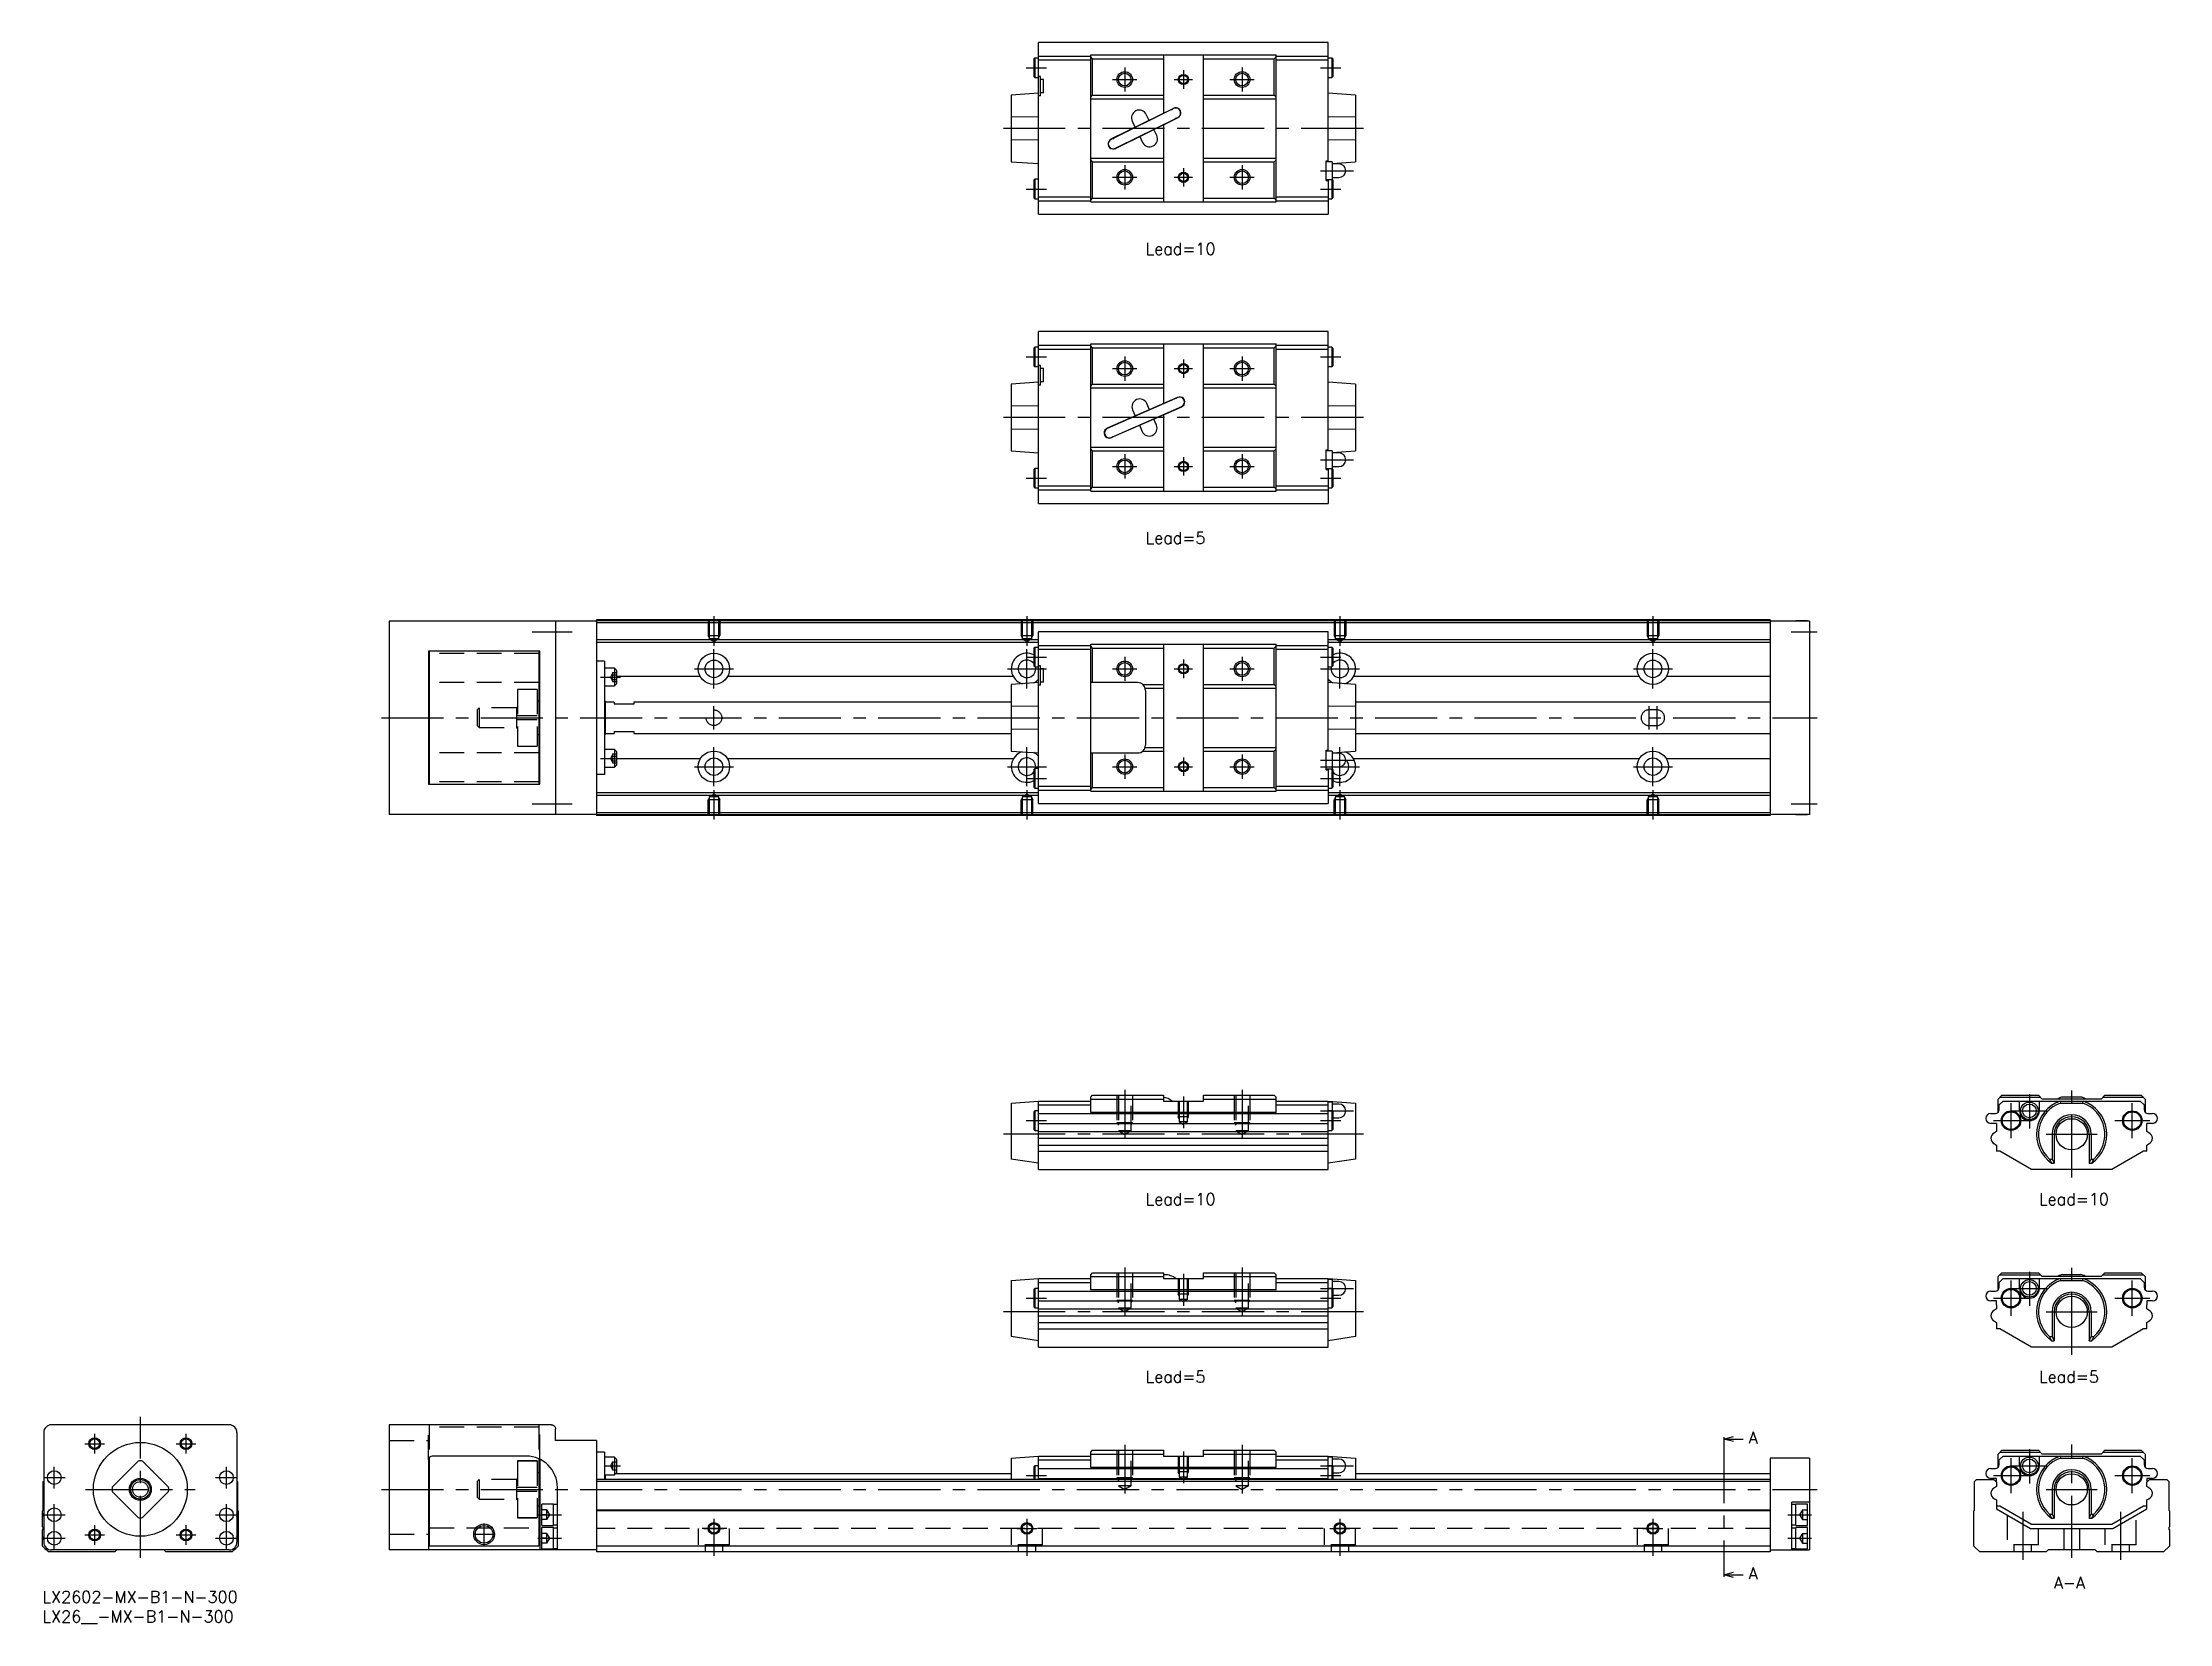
# Model space of a CAD drawing. Extents: x 0 to 544, y -8 to 396.
import ezdxf

# ---------------------------------------------------------------- set-up
doc = ezdxf.new("R2010")
doc.units = 0
doc.header["$LTSCALE"] = 0.5
doc.linetypes.add('CENTER', pattern=[50.8, 31.75, -6.35, 6.35, -6.35])
doc.linetypes.add('DASHED', pattern=[19.05, 12.7, -6.35])
for name, color, linetype in [('MSM_CENTER', 1, 'CENTER'), ('MSM_CONTINUOUS', 7, 'CONTINUOUS'), ('MSM_DASHED', 4, 'DASHED'), ('MSM_NARROW', 5, 'CONTINUOUS'), ('MSM_PART_NUMBER', 7, 'CONTINUOUS')]:
    doc.layers.add(name, color=color, linetype=linetype)
doc.styles.get("Standard").update_dxf_attribs({"font": 'txt.shx', "height": 1, "bigfont": 'bigfont.shx'})

msp = doc.modelspace()

# ---------------------------------------------------------------- texts
at = {"layer": 'MSM_PART_NUMBER'}
for s, p in [('Lead=10', (281.95, 341.6)), ('Lead=5', (281.95, 267.7)), ('Lead=10', (281.95, 98.67)), ('Lead=10', (510.31, 98.67)), ('Lead=5', (281.95, 53.29)), ('Lead=5', (510.31, 53.29)), ('A', (436.11, 37.73)), ('A', (436.11, 3)), ('A-A', (514.09, 0.62))]:
    msp.add_text(s, height=3, dxfattribs=at).set_placement(p)

# ---------------------------------------------------------------- blocks, each defined once
blk = doc.blocks.new('*U2')
at = {"layer": 'MSM_PART_NUMBER'}
blk.add_text('LX2602-MX-B1-N-300', height=3, dxfattribs=at).set_placement((0, -3))
blk = doc.blocks.new('*U3')
at = {"layer": 'MSM_PART_NUMBER'}
blk.add_text('LX26__-MX-B1-N-300', height=3, dxfattribs=at).set_placement((0, -8))

# ---------------------------------------------------------------- linework, layer by layer
at = {"layer": 'MSM_CENTER'}
for p, q in [((251.41, 389.38), (256.61, 389.38)), ((273.51, 386.38), (279.71, 386.38)), ((276.61, 389.48), (276.61, 383.28)), ((289.24, 386.38), (293.97, 386.38)), ((291.61, 388.75), (291.61, 384.02)), ((303.51, 386.38), (309.71, 386.38)), ((306.61, 389.48), (306.61, 383.28)), ((326.61, 389.38), (331.81, 389.38)), ((337.61, 373.88), (245.61, 373.88)), ((276.61, 364.48), (276.61, 358.28)), ((306.61, 364.48), (306.61, 358.28)), ((273.51, 361.38), (279.71, 361.38)), ((289.24, 361.38), (293.97, 361.38)), ((291.61, 363.75), (291.61, 359.02)), ((303.51, 361.38), (309.71, 361.38)), ((326.61, 363.08), (335.11, 363.08)), ((251.41, 358.38), (256.61, 358.38)), ((326.61, 358.38), (331.81, 358.38)), ((251.41, 315.48), (256.61, 315.48)), ((276.61, 315.58), (276.61, 309.38)), ((306.61, 315.58), (306.61, 309.38)), ((326.61, 315.48), (331.81, 315.48)), ((273.51, 312.48), (279.71, 312.48)), ((289.24, 312.48), (293.97, 312.48)), ((291.61, 314.85), (291.61, 310.12)), ((303.51, 312.48), (309.71, 312.48)), ((337.61, 299.98), (245.61, 299.98)), ((276.61, 290.58), (276.61, 284.38)), ((291.61, 289.85), (291.61, 285.12)), ((306.61, 290.58), (306.61, 284.38)), ((326.61, 289.18), (335.11, 289.18)), ((251.41, 284.48), (256.61, 284.48)), ((273.51, 287.48), (279.71, 287.48)), ((289.24, 287.48), (293.97, 287.48)), ((303.51, 287.48), (309.71, 287.48)), ((326.61, 284.48), (331.81, 284.48)), ((125.11, 245.23), (135.41, 245.23)), ((171.61, 249.23), (171.61, 241.6)), ((251.61, 249.23), (251.61, 241.6)), ((331.61, 249.23), (331.61, 241.6)), ((411.61, 249.23), (411.61, 241.6)), ((446.91, 245.23), (453.61, 245.23)), ((171.61, 230.73), (171.61, 240.73)), ((251.61, 230.73), (251.61, 240.73)), ((331.61, 230.73), (331.61, 240.73)), ((411.61, 230.73), (411.61, 240.73)), ((166.61, 235.73), (176.61, 235.73)), ((246.61, 235.73), (256.61, 235.73)), ((251.41, 238.73), (256.61, 238.73)), ((273.51, 235.73), (279.71, 235.73)), ((276.61, 238.83), (276.61, 232.63)), ((289.24, 235.73), (293.97, 235.73)), ((291.61, 238.1), (291.61, 233.37)), ((303.51, 235.73), (309.71, 235.73)), ((306.61, 238.83), (306.61, 232.63)), ((326.61, 238.73), (331.81, 238.73)), ((326.61, 235.73), (336.61, 235.73)), ((406.61, 235.73), (416.61, 235.73)), ((142.61, 233.63), (147.71, 233.63)), ((86.61, 223.23), (453.61, 223.23)), ((171.61, 220.23), (171.61, 226.23)), ((410.61, 226.23), (410.61, 220.23)), ((412.61, 226.23), (412.61, 220.23)), ((142.61, 212.84), (147.71, 212.84)), ((171.61, 205.73), (171.61, 215.73)), ((251.61, 205.73), (251.61, 215.73)), ((276.61, 213.83), (276.61, 207.63)), ((291.61, 213.1), (291.61, 208.37)), ((306.61, 213.83), (306.61, 207.63)), ((326.61, 212.43), (335.11, 212.43)), ((331.61, 205.73), (331.61, 215.73)), ((411.61, 205.73), (411.61, 215.73)), ((166.61, 210.73), (176.61, 210.73)), ((246.61, 210.73), (256.61, 210.73)), ((251.41, 207.73), (256.61, 207.73)), ((273.51, 210.73), (279.71, 210.73)), ((289.24, 210.73), (293.97, 210.73)), ((303.51, 210.73), (309.71, 210.73)), ((326.61, 210.73), (336.61, 210.73)), ((326.61, 207.73), (331.81, 207.73)), ((406.61, 210.73), (416.61, 210.73)), ((125.11, 201.23), (135.41, 201.23)), ((171.61, 204.74), (171.61, 197.23)), ((251.61, 204.74), (251.61, 197.23)), ((331.61, 204.74), (331.61, 197.23)), ((411.61, 204.74), (411.61, 197.23)), ((446.91, 201.23), (453.61, 201.23)), ((276.61, 128.1), (276.61, 115.71)), ((291.61, 126.45), (291.61, 118.29)), ((306.61, 128.1), (306.61, 115.71)), ((507.85, 127), (507.85, 118.25)), ((518.65, 105.75), (518.65, 128.05)), ((251.41, 120.25), (256.61, 120.25)), ((326.61, 122.75), (335.11, 122.75)), ((326.61, 120.25), (331.81, 120.25)), ((498.65, 120.25), (507.65, 120.25)), ((503.15, 115.75), (503.15, 124.75)), ((503.35, 122.75), (512.35, 122.75)), ((529.65, 120.25), (538.65, 120.25)), ((534.15, 115.75), (534.15, 124.75)), ((337.61, 116.75), (245.61, 116.75)), ((512.15, 116.75), (525.15, 116.75)), ((276.61, 82.72), (276.61, 70.34)), ((306.61, 82.72), (306.61, 70.34)), ((507.85, 81.62), (507.85, 72.87)), ((518.65, 60.37), (518.65, 82.67)), ((291.61, 81.07), (291.61, 72.91)), ((326.61, 77.37), (335.11, 77.37)), ((503.15, 70.37), (503.15, 79.37)), ((503.35, 77.37), (512.35, 77.37)), ((534.15, 70.37), (534.15, 79.37)), ((337.61, 71.37), (245.61, 71.37)), ((251.41, 74.87), (256.61, 74.87)), ((326.61, 74.87), (331.81, 74.87)), ((498.65, 74.87), (507.65, 74.87)), ((512.15, 71.37), (525.15, 71.37)), ((529.65, 74.87), (538.65, 74.87)), ((25, 8.5), (25, 44.5)), ((13.33, 35.17), (13.33, 40.17)), ((36.67, 35.17), (36.67, 40.17)), ((429.7, 38.36), (429.7, 4.63)), ((10.83, 37.67), (15.83, 37.67)), ((34.17, 37.67), (39.17, 37.67)), ((276.61, 37.35), (276.61, 24.96)), ((291.61, 35.7), (291.61, 27.54)), ((306.61, 37.35), (306.61, 24.96)), ((503.15, 25), (503.15, 34)), ((507.85, 36.25), (507.85, 27.5)), ((518.65, 8.5), (518.65, 37.5)), ((534.15, 25), (534.15, 34)), ((0.25, 29), (5.75, 29)), ((3, 26.25), (3, 31.75)), ((44.25, 29), (49.75, 29)), ((47, 26.25), (47, 31.75)), ((143.61, 32), (147.71, 32)), ((251.41, 29.5), (256.61, 29.5)), ((326.61, 32), (335.11, 32)), ((326.61, 29.5), (331.81, 29.5)), ((498.65, 29.5), (507.65, 29.5)), ((503.35, 32), (512.35, 32)), ((529.65, 29.5), (538.65, 29.5)), ((3, 10.75), (3, 22.25)), ((11, 26), (39, 26)), ((47, 10.75), (47, 22.25)), ((86.61, 26), (453.61, 26)), ((512.15, 26), (525.15, 26)), ((0.25, 19.5), (5.75, 19.5)), ((13.33, 11.83), (13.33, 16.83)), ((36.67, 11.83), (36.67, 16.83)), ((44.25, 19.5), (49.75, 19.5)), ((112.86, 11.72), (112.86, 17.28)), ((126.61, 19.5), (132.61, 19.5)), ((171.61, 18.5), (171.61, 9)), ((251.61, 18.5), (251.61, 9)), ((331.61, 18.5), (331.61, 9)), ((411.61, 18.5), (411.61, 9)), ((446.11, 19.5), (452.11, 19.5)), ((506.15, 20.29), (506.15, 8)), ((531.15, 20.29), (531.15, 8)), ((0.25, 13.5), (5.75, 13.5)), ((10.83, 14.33), (15.83, 14.33)), ((34.17, 14.33), (39.17, 14.33)), ((44.25, 13.5), (49.75, 13.5)), ((110.07, 14.5), (115.64, 14.5)), ((126.61, 13.5), (132.61, 13.5)), ((169.07, 16), (174.14, 16)), ((249.07, 16), (254.14, 16)), ((329.07, 16), (334.14, 16)), ((409.03, 16), (414.18, 16)), ((446.11, 13.5), (452.11, 13.5))]:
    msp.add_line(p, q, dxfattribs=at)
at = {"layer": 'MSM_CONTINUOUS'}
for p, q in [((253.66, 391.88), (253.41, 391.63)), ((253.41, 391.63), (253.41, 387.13)), ((254.61, 391.88), (253.66, 391.88)), ((253.66, 391.88), (253.66, 386.88)), ((328.61, 395.83), (254.61, 395.83)), ((254.61, 351.93), (254.61, 395.83)), ((254.61, 392.38), (267.91, 392.38)), ((267.91, 355.08), (267.91, 392.68)), ((267.91, 392.68), (315.31, 392.68)), ((268.41, 391.68), (267.91, 392.18)), ((268.41, 382.38), (268.41, 391.68)), ((268.41, 391.68), (286.51, 391.68)), ((286.51, 392.68), (286.51, 377.73)), ((296.71, 355.08), (296.71, 392.68)), ((296.71, 391.68), (314.81, 391.68)), ((315.31, 392.18), (314.81, 391.68)), ((314.81, 382.38), (314.81, 391.68)), ((315.31, 355.08), (315.31, 392.68)), ((315.31, 392.38), (328.61, 392.38)), ((328.61, 365.33), (328.61, 395.83)), ((329.56, 391.88), (328.61, 391.88)), ((329.56, 391.88), (329.56, 386.88)), ((329.81, 391.63), (329.56, 391.88)), ((329.81, 391.63), (329.81, 387.13)), ((253.41, 387.13), (253.66, 386.88)), ((253.66, 386.88), (254.61, 386.88)), ((254.61, 391.38), (267.91, 391.38)), ((255.11, 387.18), (254.61, 387.18)), ((255.11, 382.18), (255.11, 387.18)), ((255.81, 386.38), (255.11, 386.38)), ((255.81, 382.98), (255.81, 386.38)), ((315.31, 391.38), (328.61, 391.38)), ((328.61, 386.88), (329.56, 386.88)), ((329.56, 386.88), (329.81, 387.13)), ((254.61, 382.88), (247.61, 382.38)), ((247.61, 382.38), (247.61, 365.38)), ((255.11, 382.18), (254.61, 382.18)), ((255.81, 382.98), (255.11, 382.98)), ((267.91, 381.88), (268.41, 382.38)), ((267.91, 381.48), (286.51, 381.48)), ((268.41, 382.38), (286.51, 382.38)), ((296.71, 382.38), (314.81, 382.38)), ((296.71, 381.48), (315.31, 381.48)), ((314.81, 382.38), (315.31, 381.88)), ((335.61, 382.38), (328.61, 382.88)), ((335.61, 382.38), (335.61, 365.38)), ((254.61, 376.84), (247.61, 376.76)), ((289.08, 379), (273.08, 371.1)), ((288.37, 378.59), (273.84, 371.42)), ((274.23, 368.77), (290.23, 376.67)), ((274.94, 369.18), (289.48, 376.35)), ((278.53, 375.69), (279.29, 374.16)), ((282.87, 375.93), (282.12, 377.46)), ((288.37, 378.59), (288.7, 378.72)), ((289.1, 378.95), (288.79, 378.8)), ((289.78, 376.54), (289.48, 376.35)), ((289.89, 376.55), (290.21, 376.71)), ((335.61, 376.76), (328.61, 376.84)), ((247.61, 371.01), (254.61, 370.93)), ((273.42, 371.21), (273.1, 371.05)), ((273.53, 371.23), (273.84, 371.42)), ((280.44, 371.83), (281.19, 370.31)), ((284.78, 372.08), (284.02, 373.6)), ((286.51, 374.83), (286.51, 355.08)), ((328.61, 370.93), (335.61, 371.01)), ((247.61, 365.38), (254.61, 364.88)), ((267.91, 366.28), (286.51, 366.28)), ((268.41, 365.38), (267.91, 365.88)), ((268.41, 365.38), (286.51, 365.38)), ((268.41, 356.08), (268.41, 365.38)), ((274.21, 368.81), (274.52, 368.97)), ((274.61, 369.05), (274.94, 369.18)), ((296.71, 366.28), (315.31, 366.28)), ((296.71, 365.38), (314.81, 365.38)), ((315.31, 365.88), (314.81, 365.38)), ((314.81, 356.08), (314.81, 365.38)), ((328.11, 365.58), (328.61, 365.58)), ((328.11, 360.58), (328.11, 365.58)), ((329.61, 365.33), (328.11, 365.33)), ((329.61, 364.95), (335.61, 365.38)), ((329.61, 365.33), (329.61, 360.83)), ((331.36, 364.83), (329.61, 364.83)), ((253.66, 360.88), (253.41, 360.63)), ((253.41, 360.63), (253.41, 356.13)), ((253.66, 360.88), (253.66, 355.88)), ((254.61, 360.88), (253.66, 360.88)), ((328.11, 360.83), (329.61, 360.83)), ((328.11, 360.58), (328.61, 360.58)), ((328.61, 360.83), (328.61, 351.93)), ((329.56, 360.83), (329.56, 355.88)), ((329.61, 361.33), (331.36, 361.33)), ((329.81, 360.63), (329.61, 360.83)), ((329.81, 360.63), (329.81, 356.13)), ((253.41, 356.13), (253.66, 355.88)), ((253.66, 355.88), (254.61, 355.88)), ((254.61, 356.38), (267.91, 356.38)), ((254.61, 355.38), (267.91, 355.38)), ((267.91, 355.58), (268.41, 356.08)), ((267.91, 355.08), (315.31, 355.08)), ((268.41, 356.08), (286.51, 356.08)), ((296.71, 356.08), (314.81, 356.08)), ((314.81, 356.08), (315.31, 355.58)), ((315.31, 356.38), (328.61, 356.38)), ((315.31, 355.38), (328.61, 355.38)), ((328.61, 355.88), (329.56, 355.88)), ((329.56, 355.88), (329.81, 356.13)), ((254.61, 351.93), (328.61, 351.93)), ((328.61, 321.93), (254.61, 321.93)), ((254.61, 278.03), (254.61, 321.93)), ((328.61, 291.43), (328.61, 321.93)), ((253.66, 317.98), (253.41, 317.73)), ((253.41, 317.73), (253.41, 313.23)), ((254.61, 317.98), (253.66, 317.98)), ((253.66, 317.98), (253.66, 312.98)), ((254.61, 318.48), (267.91, 318.48)), ((254.61, 317.48), (267.91, 317.48)), ((267.91, 281.18), (267.91, 318.78)), ((267.91, 318.78), (315.31, 318.78)), ((268.41, 317.78), (267.91, 318.28)), ((268.41, 308.48), (268.41, 317.78)), ((268.41, 317.78), (286.51, 317.78)), ((286.51, 318.78), (286.51, 303.53)), ((296.71, 281.18), (296.71, 318.78)), ((296.71, 317.78), (314.81, 317.78)), ((315.31, 318.28), (314.81, 317.78)), ((314.81, 308.48), (314.81, 317.78)), ((315.31, 281.18), (315.31, 318.78)), ((315.31, 318.48), (328.61, 318.48)), ((315.31, 317.48), (328.61, 317.48)), ((329.56, 317.98), (328.61, 317.98)), ((329.56, 317.98), (329.56, 312.98)), ((329.81, 317.73), (329.56, 317.98)), ((329.81, 317.73), (329.81, 313.23)), ((253.41, 313.23), (253.66, 312.98)), ((253.66, 312.98), (254.61, 312.98)), ((255.11, 313.28), (254.61, 313.28)), ((255.11, 308.28), (255.11, 313.28)), ((255.81, 312.48), (255.11, 312.48)), ((255.81, 309.08), (255.81, 312.48)), ((328.61, 312.98), (329.56, 312.98)), ((329.56, 312.98), (329.81, 313.23)), ((254.61, 308.98), (247.61, 308.48)), ((247.61, 308.48), (247.61, 291.48)), ((255.11, 308.28), (254.61, 308.28)), ((255.81, 309.08), (255.11, 309.08)), ((267.91, 307.98), (268.41, 308.48)), ((267.91, 307.58), (286.51, 307.58)), ((268.41, 308.48), (286.51, 308.48)), ((290.13, 305.12), (272.13, 297.22)), ((289.4, 304.75), (272.9, 297.51)), ((290.15, 305.08), (289.83, 304.93)), ((296.71, 308.48), (314.81, 308.48)), ((296.71, 307.58), (315.31, 307.58)), ((314.81, 308.48), (315.31, 307.98)), ((335.61, 308.48), (328.61, 308.98)), ((335.61, 308.48), (335.61, 291.48)), ((254.61, 302.94), (247.61, 302.86)), ((273.18, 294.84), (291.18, 302.74)), ((273.91, 295.22), (290.41, 302.46)), ((278.62, 301.93), (279.3, 300.37)), ((282.96, 301.98), (282.28, 303.53)), ((284.69, 298.04), (284.01, 299.6)), ((286.51, 300.69), (286.51, 281.18)), ((290.83, 302.64), (291.16, 302.79)), ((335.61, 302.86), (328.61, 302.94)), ((247.61, 297.11), (254.61, 297.03)), ((272.48, 297.32), (272.15, 297.18)), ((273.16, 294.89), (273.48, 295.03)), ((280.35, 297.99), (281.03, 296.43)), ((328.61, 297.03), (335.61, 297.11)), ((247.61, 291.48), (254.61, 290.98)), ((267.91, 292.38), (286.51, 292.38)), ((268.41, 291.48), (267.91, 291.98)), ((268.41, 291.48), (286.51, 291.48)), ((268.41, 282.18), (268.41, 291.48)), ((296.71, 292.38), (315.31, 292.38)), ((296.71, 291.48), (314.81, 291.48)), ((315.31, 291.98), (314.81, 291.48)), ((314.81, 282.18), (314.81, 291.48)), ((328.11, 291.68), (328.61, 291.68)), ((328.11, 286.68), (328.11, 291.68)), ((329.61, 291.43), (328.11, 291.43)), ((329.61, 291.05), (335.61, 291.48)), ((329.61, 291.43), (329.61, 286.93)), ((331.36, 290.93), (329.61, 290.93)), ((253.66, 286.98), (253.41, 286.73)), ((253.41, 286.73), (253.41, 282.23)), ((253.66, 286.98), (253.66, 281.98)), ((254.61, 286.98), (253.66, 286.98)), ((328.11, 286.93), (329.61, 286.93)), ((328.11, 286.68), (328.61, 286.68)), ((328.61, 286.93), (328.61, 278.03)), ((329.56, 286.93), (329.56, 281.98)), ((329.61, 287.43), (331.36, 287.43)), ((329.81, 286.73), (329.61, 286.93)), ((329.81, 286.73), (329.81, 282.23)), ((253.41, 282.23), (253.66, 281.98)), ((253.66, 281.98), (254.61, 281.98)), ((254.61, 282.48), (267.91, 282.48)), ((254.61, 281.48), (267.91, 281.48)), ((254.61, 278.03), (328.61, 278.03)), ((267.91, 281.68), (268.41, 282.18)), ((267.91, 281.18), (315.31, 281.18)), ((268.41, 282.18), (286.51, 282.18)), ((296.71, 282.18), (314.81, 282.18)), ((314.81, 282.18), (315.31, 281.68)), ((315.31, 282.48), (328.61, 282.48)), ((315.31, 281.48), (328.61, 281.48)), ((328.61, 281.98), (329.56, 281.98)), ((329.56, 281.98), (329.81, 282.23)), ((88.61, 247.93), (88.61, 198.53)), ((141.61, 247.93), (88.61, 247.93)), ((131.11, 247.93), (131.11, 198.53)), ((441.61, 248.23), (141.61, 248.23)), ((141.61, 248.23), (141.61, 198.23)), ((441.61, 248.03), (141.61, 248.03)), ((441.61, 247.53), (141.61, 247.53)), ((328.61, 245.18), (254.61, 245.18)), ((254.61, 201.28), (254.61, 245.18)), ((328.61, 214.68), (328.61, 245.18)), ((441.61, 248.23), (441.61, 198.23)), ((451.61, 247.93), (441.61, 247.93)), ((448.11, 247.93), (448.11, 247.98)), ((451.11, 247.98), (448.11, 247.98)), ((451.11, 247.93), (451.11, 247.98)), ((451.61, 247.93), (451.61, 198.53)), ((98.61, 240.23), (98.61, 206.23)), ((127.11, 240.23), (98.61, 240.23)), ((98.61, 239.63), (98.86, 239.63)), ((98.86, 240.23), (98.86, 206.23)), ((126.86, 240.23), (126.86, 206.23)), ((126.86, 239.63), (127.11, 239.63)), ((127.11, 206.23), (127.11, 240.23)), ((254.61, 243.13), (141.61, 243.13)), ((254.61, 242.43), (141.61, 242.43)), ((253.66, 241.23), (253.41, 240.98)), ((253.41, 240.98), (253.41, 236.48)), ((254.61, 241.23), (253.66, 241.23)), ((253.66, 241.23), (253.66, 236.23)), ((254.61, 241.73), (267.91, 241.73)), ((254.61, 240.73), (267.91, 240.73)), ((267.91, 242.03), (315.31, 242.03)), ((267.91, 204.43), (267.91, 242.03)), ((268.41, 241.03), (267.91, 241.53)), ((268.41, 241.03), (286.51, 241.03)), ((268.41, 232.23), (268.41, 241.03)), ((286.51, 242.03), (286.51, 204.43)), ((296.71, 204.43), (296.71, 242.03)), ((296.71, 241.03), (314.81, 241.03)), ((315.31, 241.53), (314.81, 241.03)), ((314.81, 231.73), (314.81, 241.03)), ((315.31, 204.43), (315.31, 242.03)), ((315.31, 241.73), (328.61, 241.73)), ((315.31, 240.73), (328.61, 240.73)), ((441.61, 243.13), (328.61, 243.13)), ((441.61, 242.43), (328.61, 242.43)), ((329.56, 241.23), (328.61, 241.23)), ((329.56, 241.23), (329.56, 236.23)), ((329.81, 240.98), (329.56, 241.23)), ((329.81, 240.98), (329.81, 236.48)), ((143.61, 237.73), (141.61, 237.73)), ((143.61, 237.73), (143.61, 208.73)), ((146.21, 235.88), (143.61, 235.88)), ((146.21, 235.88), (146.21, 231.38)), ((146.71, 235.38), (146.21, 235.88)), ((146.71, 235.38), (146.71, 231.88)), ((168.12, 233.77), (146.71, 233.77)), ((248.12, 233.77), (175.09, 233.77)), ((253.41, 236.48), (253.66, 236.23)), ((253.66, 236.23), (254.61, 236.23)), ((255.11, 236.53), (254.61, 236.53)), ((255.11, 231.53), (255.11, 236.53)), ((255.81, 235.73), (255.11, 235.73)), ((255.81, 232.33), (255.81, 235.73)), ((328.61, 236.23), (329.56, 236.23)), ((329.56, 236.23), (329.81, 236.48)), ((408.12, 233.77), (335.09, 233.77)), ((441.61, 233.77), (415.09, 233.77)), ((98.86, 232.23), (98.61, 232.23)), ((127.11, 232.23), (126.86, 232.23)), ((143.61, 231.38), (146.21, 231.38)), ((146.21, 231.38), (146.71, 231.88)), ((254.61, 232.23), (247.61, 231.73)), ((247.61, 231.73), (247.61, 214.73)), ((255.11, 231.53), (254.61, 231.53)), ((255.81, 232.33), (255.11, 232.33)), ((279.91, 232.23), (267.91, 232.23)), ((281.23, 231.73), (286.51, 231.73)), ((281.81, 230.83), (286.51, 230.83)), ((281.91, 230.23), (281.91, 216.23)), ((296.71, 231.73), (314.81, 231.73)), ((296.71, 230.83), (315.31, 230.83)), ((314.81, 231.73), (315.31, 231.23)), ((335.61, 231.73), (328.61, 232.23)), ((335.61, 231.73), (335.61, 214.73)), ((127.11, 227.48), (126.86, 227.48)), ((143.81, 227.48), (143.61, 227.48)), ((143.81, 227.48), (143.81, 218.98)), ((146.11, 227.23), (143.81, 227.23)), ((146.11, 227.23), (146.11, 226.73)), ((151.11, 226.73), (146.11, 226.73)), ((151.11, 227.23), (151.11, 226.73)), ((247.61, 227.23), (151.11, 227.23)), ((254.61, 226.19), (247.61, 226.11)), ((335.61, 226.11), (328.61, 226.19)), ((441.61, 227.23), (335.61, 227.23)), ((126.86, 218.98), (127.11, 218.98)), ((143.61, 218.98), (143.81, 218.98)), ((143.81, 219.23), (146.11, 219.23)), ((146.11, 219.73), (151.11, 219.73)), ((146.11, 219.73), (146.11, 219.23)), ((151.11, 219.73), (151.11, 219.23)), ((151.11, 219.23), (247.61, 219.23)), ((247.61, 220.36), (254.61, 220.28)), ((328.61, 220.28), (335.61, 220.36)), ((335.61, 219.23), (441.61, 219.23)), ((98.86, 214.23), (98.61, 214.23)), ((127.11, 214.23), (126.86, 214.23)), ((146.21, 215.09), (143.61, 215.09)), ((146.21, 215.09), (146.21, 210.59)), ((146.71, 214.59), (146.21, 215.09)), ((146.71, 214.59), (146.71, 211.09)), ((168.12, 212.69), (146.71, 212.69)), ((248.12, 212.69), (175.09, 212.69)), ((247.61, 214.73), (254.61, 214.23)), ((267.91, 214.23), (279.91, 214.23)), ((268.41, 205.43), (268.41, 214.23)), ((281.23, 214.73), (286.51, 214.73)), ((281.81, 215.63), (286.51, 215.63)), ((296.71, 215.63), (315.31, 215.63)), ((296.71, 214.73), (314.81, 214.73)), ((315.31, 215.23), (314.81, 214.73)), ((314.81, 205.43), (314.81, 214.73)), ((328.11, 214.93), (328.61, 214.93)), ((328.11, 209.93), (328.11, 214.93)), ((329.61, 214.68), (328.11, 214.68)), ((329.61, 214.3), (335.61, 214.73)), ((329.61, 214.68), (329.61, 210.18)), ((331.36, 214.18), (329.61, 214.18)), ((408.12, 212.69), (335.09, 212.69)), ((441.61, 212.69), (415.09, 212.69)), ((98.61, 206.83), (98.86, 206.83)), ((126.86, 206.83), (127.11, 206.83)), ((143.61, 208.73), (141.61, 208.73)), ((143.61, 210.59), (146.21, 210.59)), ((146.21, 210.59), (146.71, 211.09)), ((253.66, 210.23), (253.41, 209.98)), ((253.41, 209.98), (253.41, 205.48)), ((253.66, 210.23), (253.66, 205.23)), ((254.61, 210.23), (253.66, 210.23)), ((328.11, 210.18), (329.61, 210.18)), ((328.11, 209.93), (328.61, 209.93)), ((328.61, 210.18), (328.61, 201.28)), ((329.56, 210.18), (329.56, 205.23)), ((329.61, 210.68), (331.36, 210.68)), ((329.81, 209.98), (329.61, 210.18)), ((329.81, 209.98), (329.81, 205.48)), ((98.61, 206.23), (127.11, 206.23)), ((254.61, 204.03), (141.61, 204.03)), ((254.61, 203.33), (141.61, 203.33)), ((253.41, 205.48), (253.66, 205.23)), ((253.66, 205.23), (254.61, 205.23)), ((254.61, 205.73), (267.91, 205.73)), ((254.61, 204.73), (267.91, 204.73)), ((254.61, 201.28), (328.61, 201.28)), ((267.91, 204.93), (268.41, 205.43)), ((267.91, 204.43), (315.31, 204.43)), ((268.41, 205.43), (286.51, 205.43)), ((296.71, 205.43), (314.81, 205.43)), ((314.81, 205.43), (315.31, 204.93)), ((315.31, 205.73), (328.61, 205.73)), ((315.31, 204.73), (328.61, 204.73)), ((328.61, 205.23), (329.56, 205.23)), ((441.61, 204.03), (328.61, 204.03)), ((441.61, 203.33), (328.61, 203.33)), ((329.56, 205.23), (329.81, 205.48)), ((141.61, 198.53), (88.61, 198.53)), ((441.61, 198.93), (141.61, 198.93)), ((441.61, 198.43), (141.61, 198.43)), ((441.61, 198.23), (141.61, 198.23)), ((451.61, 198.53), (441.61, 198.53)), ((448.11, 198.48), (451.11, 198.48)), ((451.11, 198.48), (451.11, 198.53)), ((247.61, 124.75), (254.61, 125.25)), ((254.61, 125.25), (267.91, 125.25)), ((254.61, 107.75), (254.61, 125.25)), ((267.91, 126.25), (268.41, 126.75)), ((267.91, 122.33), (267.91, 126.25)), ((267.91, 125.75), (286.51, 125.75)), ((268.41, 126.75), (286.51, 126.75)), ((286.51, 126.75), (286.51, 125.25)), ((286.51, 125.25), (296.71, 125.25)), ((296.71, 125.25), (296.71, 126.75)), ((296.71, 126.75), (314.81, 126.75)), ((296.71, 125.75), (315.31, 125.75)), ((314.81, 126.75), (315.31, 126.25)), ((315.31, 122.33), (315.31, 126.25)), ((315.31, 125.25), (328.61, 125.25)), ((328.61, 125.25), (335.61, 124.75)), ((328.61, 107.75), (328.61, 125.25)), ((500.84, 126.75), (499.84, 125.75)), ((499.84, 122.33), (499.84, 125.75)), ((500.15, 124.25), (501.15, 125.25)), ((500.34, 126.25), (510.65, 126.25)), ((500.84, 126.75), (510.15, 126.75)), ((501.15, 125.25), (536.15, 125.25)), ((505.35, 122.75), (505.35, 125.25)), ((511.05, 125.85), (510.15, 126.75)), ((510.35, 125.25), (510.35, 122.75)), ((511.05, 125.85), (526.25, 125.85)), ((515.69, 125.25), (515.77, 124.75)), ((516.4, 126.25), (516.33, 126.24)), ((520.89, 126.25), (516.4, 126.25)), ((521.52, 124.75), (521.6, 125.25)), ((527.15, 126.75), (526.25, 125.85)), ((526.65, 126.25), (536.94, 126.25)), ((527.15, 126.75), (536.44, 126.75)), ((536.15, 125.25), (537.15, 124.25)), ((537.44, 125.75), (536.44, 126.75)), ((537.44, 125.75), (537.44, 122.33)), ((247.61, 124.75), (247.61, 110.43)), ((253.66, 122.75), (253.41, 122.5)), ((253.41, 122.5), (253.41, 118)), ((254.61, 122.75), (253.66, 122.75)), ((253.66, 122.75), (253.66, 117.75)), ((254.61, 124.25), (267.91, 124.25)), ((254.61, 122.05), (328.61, 122.05)), ((315.31, 122.33), (267.91, 122.33)), ((315.31, 124.25), (328.61, 124.25)), ((329.61, 125), (328.61, 125)), ((329.56, 122.75), (328.61, 122.75)), ((329.81, 122.5), (329.56, 122.75)), ((329.56, 122.75), (329.56, 117.75)), ((329.61, 125), (329.61, 122.7)), ((331.36, 124.5), (329.61, 124.5)), ((329.81, 122.5), (329.81, 118)), ((329.81, 121), (331.36, 121)), ((335.61, 124.75), (335.61, 110.43)), ((497.95, 122.05), (499.15, 122.05)), ((500.15, 123.05), (500.15, 124.25)), ((515.77, 124.75), (521.52, 124.75)), ((537.15, 124.25), (537.15, 123.05)), ((538.15, 122.05), (539.35, 122.05)), ((253.41, 118), (253.66, 117.75)), ((253.66, 117.75), (254.61, 117.75)), ((254.61, 119.55), (328.61, 119.55)), ((254.61, 117.47), (328.61, 117.47)), ((254.61, 115.75), (328.61, 115.75)), ((328.61, 117.75), (329.56, 117.75)), ((329.56, 117.75), (329.81, 118)), ((499.45, 119.55), (497.95, 119.55)), ((499.45, 117.47), (498.89, 117.15)), ((498.89, 114.35), (499.45, 114.02)), ((499.45, 119.55), (499.45, 117.47)), ((513.65, 116.75), (513.65, 110.43)), ((514.15, 116.75), (514.15, 109.37)), ((523.15, 116.75), (523.15, 109.37)), ((523.65, 116.75), (523.65, 110.43)), ((539.35, 119.55), (537.85, 119.55)), ((537.85, 117.47), (537.85, 119.55)), ((538.41, 117.15), (537.85, 117.47)), ((537.85, 114.02), (538.41, 114.35)), ((254.61, 109.37), (247.61, 110.43)), ((254.61, 114.02), (328.61, 114.02)), ((254.61, 112.41), (328.61, 112.41)), ((335.61, 110.43), (328.61, 109.37)), ((499.45, 114.02), (499.45, 112.41)), ((500.3, 112.41), (499.45, 112.41)), ((508.37, 107.75), (500.3, 112.41)), ((512.96, 110.43), (513.65, 110.43)), ((513.49, 109.37), (514.15, 109.37)), ((513.65, 110.43), (514.15, 109.37)), ((523.15, 109.37), (523.65, 110.43)), ((523.15, 109.37), (523.8, 109.37)), ((523.65, 110.43), (524.33, 110.43)), ((537, 112.41), (528.92, 107.75)), ((537.85, 112.41), (537, 112.41)), ((537.85, 112.41), (537.85, 114.02)), ((254.61, 107.75), (328.61, 107.75)), ((528.92, 107.75), (508.37, 107.75)), ((247.61, 79.37), (254.61, 79.87)), ((247.61, 79.37), (247.61, 65.05)), ((253.66, 77.37), (253.41, 77.12)), ((253.41, 77.12), (253.41, 72.62)), ((254.61, 77.37), (253.66, 77.37)), ((253.66, 77.37), (253.66, 72.37)), ((254.61, 79.87), (267.91, 79.87)), ((254.61, 62.37), (254.61, 79.87)), ((254.61, 78.87), (267.91, 78.87)), ((254.61, 76.67), (328.61, 76.67)), ((267.91, 80.87), (268.41, 81.37)), ((267.91, 76.96), (267.91, 80.87)), ((267.91, 80.37), (286.51, 80.37)), ((315.31, 76.96), (267.91, 76.96)), ((268.41, 81.37), (286.51, 81.37)), ((286.51, 81.37), (286.51, 79.87)), ((286.76, 80.87), (286.51, 80.87)), ((286.51, 79.87), (296.71, 79.87)), ((296.71, 79.87), (296.71, 81.37)), ((296.71, 81.37), (314.81, 81.37)), ((296.71, 80.37), (315.31, 80.37)), ((314.81, 81.37), (315.31, 80.87)), ((315.31, 76.96), (315.31, 80.87)), ((315.31, 79.87), (328.61, 79.87)), ((315.31, 78.87), (328.61, 78.87)), ((328.61, 79.87), (335.61, 79.37)), ((328.61, 62.37), (328.61, 79.87)), ((329.61, 79.62), (328.61, 79.62)), ((329.56, 77.37), (328.61, 77.37)), ((329.81, 77.12), (329.56, 77.37)), ((329.56, 77.37), (329.56, 72.37)), ((329.61, 79.62), (329.61, 77.32)), ((331.36, 79.12), (329.61, 79.12)), ((329.81, 77.12), (329.81, 72.62)), ((335.61, 79.37), (335.61, 65.05)), ((497.95, 76.67), (499.15, 76.67)), ((500.84, 81.37), (499.84, 80.37)), ((499.84, 76.96), (499.84, 80.37)), ((500.15, 78.87), (501.15, 79.87)), ((500.15, 77.67), (500.15, 78.87)), ((500.34, 80.87), (510.65, 80.87)), ((500.84, 81.37), (510.15, 81.37)), ((501.15, 79.87), (536.15, 79.87)), ((505.35, 77.37), (505.35, 79.87)), ((511.05, 80.47), (510.15, 81.37)), ((510.35, 79.87), (510.35, 77.37)), ((511.05, 80.47), (526.25, 80.47)), ((515.69, 79.87), (515.77, 79.37)), ((515.77, 79.37), (521.52, 79.37)), ((516.4, 80.87), (516.33, 80.87)), ((520.89, 80.87), (516.4, 80.87)), ((521.52, 79.37), (521.6, 79.87)), ((527.15, 81.37), (526.25, 80.47)), ((526.65, 80.87), (536.94, 80.87)), ((527.15, 81.37), (536.44, 81.37)), ((536.15, 79.87), (537.15, 78.87)), ((537.44, 80.37), (536.44, 81.37)), ((537.15, 78.87), (537.15, 77.67)), ((537.44, 80.37), (537.44, 76.96)), ((538.15, 76.67), (539.35, 76.67)), ((253.41, 72.62), (253.66, 72.37)), ((253.66, 72.37), (254.61, 72.37)), ((254.61, 74.17), (328.61, 74.17)), ((254.61, 72.1), (328.61, 72.1)), ((328.61, 72.37), (329.56, 72.37)), ((329.56, 72.37), (329.81, 72.62)), ((329.81, 75.62), (331.36, 75.62)), ((499.45, 74.17), (497.95, 74.17)), ((499.45, 72.1), (498.89, 71.77)), ((499.45, 73.17), (499.45, 74.17)), ((499.45, 73.17), (499.45, 72.1)), ((513.65, 71.37), (513.65, 65.05)), ((514.15, 71.37), (514.15, 63.99)), ((523.15, 71.37), (523.15, 63.99)), ((523.65, 71.37), (523.65, 65.05)), ((539.35, 74.17), (537.85, 74.17)), ((537.85, 74.17), (537.85, 73.17)), ((537.85, 72.1), (537.85, 73.17)), ((538.41, 71.77), (537.85, 72.1)), ((254.61, 70.37), (328.61, 70.37)), ((254.61, 68.65), (328.61, 68.65)), ((254.61, 67.04), (328.61, 67.04)), ((498.89, 68.97), (499.45, 68.65)), ((499.45, 68.65), (499.45, 67.04)), ((500.3, 67.04), (499.45, 67.04)), ((508.37, 62.37), (500.3, 67.04)), ((537, 67.04), (528.92, 62.37)), ((537.85, 67.04), (537, 67.04)), ((537.85, 68.65), (538.41, 68.97)), ((537.85, 67.04), (537.85, 68.65)), ((254.61, 63.99), (247.61, 65.05)), ((254.61, 62.37), (328.61, 62.37)), ((335.61, 65.05), (328.61, 63.99)), ((528.92, 62.37), (508.37, 62.37)), ((512.96, 65.05), (513.65, 65.05)), ((513.49, 63.99), (514.15, 63.99)), ((513.65, 65.05), (514.15, 63.99)), ((523.15, 63.99), (523.65, 65.05)), ((523.15, 63.99), (523.8, 63.99)), ((523.65, 65.05), (524.33, 65.05)), ((0.3, 40.5), (0.3, 12.5)), ((47.7, 42.5), (2.3, 42.5)), ((49.7, 40.5), (49.7, 12.5)), ((88.61, 42.5), (88.61, 10.5)), ((130.11, 42.5), (88.61, 42.5)), ((130.11, 42.5), (130.11, 42.5)), ((130.11, 42.5), (130.32, 42.48)), ((130.32, 42.48), (130.56, 42.39)), ((130.56, 42.39), (130.78, 42.24)), ((130.78, 42.24), (130.91, 42.09)), ((130.91, 42.09), (131.02, 41.9)), ((131.02, 41.9), (131.08, 41.72)), ((131.08, 41.72), (131.11, 41.5)), ((131.11, 38.5), (131.11, 41.5)), ((141.61, 38.5), (131.11, 38.5)), ((141.61, 38.5), (141.61, 10)), ((429.7, 38.86), (432.2, 39.53)), ((429.7, 39.36), (429.7, 38.36)), ((432.2, 38.19), (429.7, 38.86)), ((429.7, 38.86), (434.7, 38.86)), ((24.45, 33.23), (17.77, 26.55)), ((32.23, 26.55), (25.55, 33.23)), ((98.61, 33.5), (98.61, 10.5)), ((98.86, 34.16), (98.86, 11.5)), ((123.61, 34.5), (99.61, 34.5)), ((126.86, 33.81), (126.86, 11.5)), ((127.11, 33.69), (127.11, 16.2)), ((143.61, 35.5), (141.61, 35.5)), ((143.61, 35.5), (143.61, 28.5)), ((146.21, 34.25), (143.61, 34.25)), ((146.71, 33.75), (146.21, 34.25)), ((146.21, 34.25), (146.21, 29.75)), ((146.71, 33.75), (146.71, 30.25)), ((247.61, 34), (254.61, 34.5)), ((247.61, 34), (247.61, 28.5)), ((254.61, 28.5), (254.61, 34.5)), ((254.61, 34.5), (267.91, 34.5)), ((254.61, 33.5), (267.91, 33.5)), ((267.91, 35.5), (268.41, 36)), ((267.91, 31.59), (267.91, 35.5)), ((267.91, 35), (286.51, 35)), ((268.41, 36), (286.51, 36)), ((286.51, 36), (286.51, 34.5)), ((286.51, 34.5), (296.71, 34.5)), ((296.71, 34.5), (296.71, 36)), ((296.71, 36), (314.81, 36)), ((296.71, 35), (315.31, 35)), ((314.81, 36), (315.31, 35.5)), ((315.31, 31.59), (315.31, 35.5)), ((315.31, 34.5), (328.61, 34.5)), ((315.31, 33.5), (328.61, 33.5)), ((328.61, 34.5), (335.61, 34)), ((328.61, 28.5), (328.61, 34.5)), ((329.61, 34.25), (328.61, 34.25)), ((329.61, 34.25), (329.61, 31.95)), ((331.36, 33.75), (329.61, 33.75)), ((335.61, 34), (335.61, 28.5)), ((451.61, 34), (441.61, 34)), ((441.61, 34), (441.61, 10)), ((451.61, 34), (451.61, 10.5)), ((500.84, 36), (499.84, 35)), ((499.84, 31.59), (499.84, 35)), ((500.15, 33.5), (501.15, 34.5)), ((500.15, 32.3), (500.15, 33.5)), ((500.34, 35.5), (510.65, 35.5)), ((500.84, 36), (510.15, 36)), ((501.15, 34.5), (536.15, 34.5)), ((505.35, 32), (505.35, 34.5)), ((511.05, 35.1), (510.15, 36)), ((510.35, 34.5), (510.35, 32)), ((511.05, 35.1), (526.25, 35.1)), ((515.69, 34.5), (515.77, 34)), ((515.77, 34), (521.52, 34)), ((521.52, 34), (521.6, 34.5)), ((527.15, 36), (526.25, 35.1)), ((526.65, 35.5), (536.94, 35.5)), ((527.15, 36), (536.44, 36)), ((536.15, 34.5), (537.15, 33.5)), ((537.44, 35), (536.44, 36)), ((537.15, 33.5), (537.15, 32.3)), ((537.44, 35), (537.44, 31.59)), ((0.2, 28), (0.3, 28.1)), ((0.2, 20.7), (0.2, 28)), ((49.7, 28.1), (49.8, 28)), ((49.8, 28), (49.8, 20.7)), ((127.11, 30.25), (126.86, 30.25)), ((441.61, 28.5), (141.61, 28.5)), ((441.61, 28), (141.61, 28)), ((143.61, 29.75), (146.21, 29.75)), ((143.81, 29.75), (143.81, 28.5)), ((146.21, 29.75), (146.71, 30.25)), ((247.61, 30), (146.46, 30)), ((253.66, 32), (253.41, 31.75)), ((253.41, 31.75), (253.41, 28.5)), ((254.61, 32), (253.66, 32)), ((253.66, 32), (253.66, 28.5)), ((254.61, 31.3), (328.61, 31.3)), ((254.61, 28.8), (328.61, 28.8)), ((315.31, 31.59), (267.91, 31.59)), ((329.56, 32), (328.61, 32)), ((329.81, 31.75), (329.56, 32)), ((329.56, 32), (329.56, 28.5)), ((329.81, 31.75), (329.81, 28.5)), ((329.81, 30.25), (331.36, 30.25)), ((441.61, 30), (335.61, 30)), ((493.85, 28), (494.35, 28.5)), ((493.85, 20.7), (493.85, 28)), ((494.35, 28.5), (498.75, 28.5)), ((497.95, 31.3), (499.15, 31.3)), ((499.45, 28.8), (497.95, 28.8)), ((498.75, 28.5), (499.45, 27.8)), ((499.45, 27.8), (499.45, 28.8)), ((499.45, 27.8), (499.45, 26.72)), ((537.85, 28.8), (537.85, 27.8)), ((539.35, 28.8), (537.85, 28.8)), ((537.85, 27.8), (538.55, 28.5)), ((537.85, 26.72), (537.85, 27.8)), ((538.15, 31.3), (539.35, 31.3)), ((538.55, 28.5), (542.95, 28.5)), ((542.95, 28.5), (543.45, 28)), ((543.45, 28), (543.45, 20.7)), ((17.77, 25.45), (24.45, 18.77)), ((25.55, 18.77), (32.23, 25.45)), ((126.86, 21.75), (127.11, 21.75)), ((127.61, 16.75), (127.61, 22.25)), ((130.61, 22.25), (127.61, 22.25)), ((130.61, 16.75), (130.61, 22.25)), ((131.61, 22.1), (130.61, 22.1)), ((131.61, 10.5), (131.61, 26.5)), ((447.11, 10.5), (447.11, 22.75)), ((451.61, 22.75), (447.11, 22.75)), ((448.11, 22.1), (447.11, 22.1)), ((448.11, 16.75), (448.11, 22.25)), ((451.11, 22.25), (448.11, 22.25)), ((451.11, 16.75), (451.11, 22.25)), ((499.45, 26.72), (498.89, 26.4)), ((498.89, 23.6), (499.45, 23.28)), ((499.45, 23.28), (499.45, 21)), ((513.65, 26), (513.65, 19.68)), ((514.15, 26), (514.15, 18.62)), ((523.15, 26), (523.15, 18.62)), ((523.65, 26), (523.65, 19.68)), ((538.41, 26.4), (537.85, 26.72)), ((537.85, 23.28), (538.41, 23.6)), ((537.85, 21), (537.85, 23.28)), ((0, 20.5), (0.2, 20.7)), ((0, 16.4), (0, 20.5)), ((49.8, 20.7), (50, 20.5)), ((50, 20.5), (50, 11.5)), ((127.61, 16.75), (130.61, 16.75)), ((130.61, 16.9), (131.61, 16.9)), ((441.61, 20.7), (141.61, 20.7)), ((441.61, 20.5), (141.61, 20.5)), ((447.11, 16.9), (448.11, 16.9)), ((448.11, 16.75), (451.11, 16.75)), ((493.65, 20.5), (493.85, 20.7)), ((493.65, 11.5), (493.65, 20.5)), ((500.3, 21.66), (499.45, 21.66)), ((499.45, 21), (508.11, 16)), ((508.37, 17), (500.3, 21.66)), ((528.92, 17), (508.37, 17)), ((512.96, 19.68), (513.65, 19.68)), ((513.49, 18.62), (514.15, 18.62)), ((513.65, 19.68), (514.15, 18.62)), ((523.15, 18.62), (523.65, 19.68)), ((523.15, 18.62), (523.8, 18.62)), ((523.65, 19.68), (524.33, 19.68)), ((537, 21.66), (528.92, 17)), ((529.18, 16), (537.85, 21)), ((537.85, 21.66), (537, 21.66)), ((543.45, 20.7), (543.65, 20.5)), ((543.65, 20.5), (543.65, 16.4)), ((0, 11.5), (0, 15.6)), ((1.5, 10), (0, 11.5)), ((50, 11.5), (48.5, 10)), ((98.61, 16.2), (98.86, 16.2)), ((126.86, 11.5), (98.86, 11.5)), ((126.86, 16.2), (127.11, 16.2)), ((127.61, 10.75), (127.61, 16.25)), ((130.61, 16.25), (127.61, 16.25)), ((130.61, 10.75), (130.61, 16.25)), ((131.61, 16.1), (130.61, 16.1)), ((130.61, 10.9), (131.61, 10.9)), ((441.61, 11.5), (141.61, 11.5)), ((448.11, 16.1), (447.11, 16.1)), ((447.11, 10.9), (448.11, 10.9)), ((448.11, 10.75), (448.11, 16.25)), ((451.11, 16.25), (448.11, 16.25)), ((451.11, 10.75), (451.11, 16.25)), ((495.15, 10), (493.65, 11.5)), ((508.11, 16), (529.18, 16)), ((543.65, 11.5), (542.15, 10)), ((543.65, 15.6), (543.65, 11.5)), ((18.5, 10), (1.5, 10)), ((47.7, 10.5), (2.3, 10.5)), ((19, 10.5), (18.5, 10)), ((31.52, 10), (31.02, 10.5)), ((48.5, 10), (31.52, 10)), ((141.61, 10.5), (88.61, 10.5)), ((127.61, 10.75), (130.61, 10.75)), ((441.61, 10), (141.61, 10)), ((441.61, 10.5), (451.61, 10.5)), ((448.11, 10.75), (451.11, 10.75)), ((512.13, 10), (495.15, 10)), ((512.63, 10.5), (512.13, 10)), ((524.65, 10.5), (512.63, 10.5)), ((525.15, 10), (524.65, 10.5)), ((542.15, 10), (525.15, 10)), ((429.7, 4.13), (432.2, 4.8)), ((429.7, 4.63), (429.7, 3.63)), ((432.2, 3.46), (429.7, 4.13)), ((429.7, 4.13), (434.7, 4.13))]:
    msp.add_line(p, q, dxfattribs=at)
for centre, radius in [((276.61, 386.38), 1.62), ((291.61, 386.38), 1.06), ((306.61, 386.38), 1.62), ((276.61, 361.38), 1.62), ((291.61, 361.38), 1.06), ((306.61, 361.38), 1.62), ((276.61, 312.48), 1.62), ((291.61, 312.48), 1.06), ((306.61, 312.48), 1.62), ((276.61, 287.48), 1.62), ((291.61, 287.48), 1.06), ((306.61, 287.48), 1.62), ((171.61, 235.73), 4), ((411.61, 235.73), 4), ((171.61, 235.73), 2.25), ((276.61, 235.73), 1.62), ((291.61, 235.73), 1.06), ((306.61, 235.73), 1.62), ((411.61, 235.73), 2.25), ((171.61, 210.73), 4), ((171.61, 210.73), 2.25), ((276.61, 210.73), 1.62), ((306.61, 210.73), 1.62), ((411.61, 210.73), 4), ((411.61, 210.73), 2.25), ((291.61, 210.73), 1.06), ((503.15, 120.25), 2.5), ((503.15, 120.25), 2.25), ((507.85, 122.75), 2.25), ((507.85, 122.75), 1.75), ((518.65, 116.75), 4), ((534.15, 120.25), 2.5), ((534.15, 120.25), 2.25), ((503.15, 74.87), 2.5), ((503.15, 74.87), 2.25), ((507.85, 77.37), 2.25), ((507.85, 77.37), 1.75), ((534.15, 74.87), 2.5), ((534.15, 74.87), 2.25), ((518.65, 71.37), 4), ((13.33, 37.67), 1.23), ((36.67, 37.67), 1.23), ((25, 26), 12), ((507.85, 32), 2.25), ((507.85, 32), 1.75), ((3, 29), 1.75), ((25, 26), 2.8), ((25, 26), 2.5), ((25, 26), 2), ((47, 29), 1.75), ((503.15, 29.5), 2.5), ((503.15, 29.5), 2.25), ((518.65, 26), 4), ((534.15, 29.5), 2.5), ((534.15, 29.5), 2.25), ((3, 19.5), 1.75), ((47, 19.5), 1.75), ((112.86, 14.5), 2.65), ((112.86, 14.5), 2.25), ((171.61, 16), 1.23), ((251.61, 16), 1.23), ((331.61, 16), 1.23), ((411.61, 16), 1.23), ((3, 13.5), 1.75), ((13.33, 14.33), 1.23), ((36.67, 14.33), 1.23), ((47, 13.5), 1.75)]:
    msp.add_circle(centre, radius, dxfattribs=at)
for centre, radius, start, end in [((280.33, 376.57), 2, 26.2779, 206.2779), ((289.66, 377.83), 1.3, 275.5498, 137.006), ((289.66, 377.83), 1.25, 296.2779, 116.2779), ((273.66, 369.93), 1.3, 95.5498, 317.006), ((273.66, 369.93), 1.25, 116.2779, 296.2779), ((282.98, 371.19), 2, 206.2779, 26.2779), ((331.36, 363.08), 1.75, 270, 90), ((280.45, 302.73), 2, 23.6961, 203.6961), ((290.8, 301.08), 3.92, 105.6343, 110.9103), ((290.66, 303.93), 1.3, 272.968, 134.4242), ((290.66, 303.93), 1.25, 293.6961, 113.6961), ((289.7, 304.11), 1.8, 293.3543, 304.8918), ((272.66, 296.03), 1.3, 92.968, 314.4242), ((272.66, 296.03), 1.25, 113.6961, 293.6961), ((276.61, 290.48), 7.94, 117.8361, 120.4339), ((273.17, 296.88), 1.82, 282.5713, 293.9767), ((282.86, 297.24), 2, 203.6961, 23.6961), ((331.36, 289.18), 1.75, 270, 90), ((251.61, 235.73), 4, 63.2563, 251.9374), ((331.61, 235.73), 4, 288.0626, 116.7437), ((251.61, 235.73), 2.25, 36.8699, 12.8396), ((331.61, 235.73), 2.25, 167.1604, 143.1301), ((251.61, 235.73), 4, 296.2338, 318.5904), ((279.91, 230.23), 2, 0, 90), ((331.61, 235.73), 4, 221.4096, 243.7662), ((251.61, 210.73), 4, 108.0626, 296.7437), ((251.61, 210.73), 2.25, 347.1604, 323.1301), ((251.61, 210.73), 4, 41.4096, 63.7662), ((279.91, 216.23), 2, 270, 0), ((331.61, 210.73), 4, 243.2563, 71.9374), ((331.61, 210.73), 2.25, 216.8699, 48.1948), ((331.36, 212.43), 1.75, 270, 90), ((285.79, 121.37), 4.88, 52.5564, 81.5517), ((518.65, 116.75), 9, 109.1881, 235.0848), ((516.44, 124.13), 2.12, 91.0143, 125.7914), ((520.84, 124.11), 2.14, 54.3594, 88.7845), ((518.65, 116.75), 9, 304.9152, 70.8119), ((331.36, 122.75), 1.75, 270, 90), ((497.95, 120.8), 1.25, 90, 270), ((499.15, 123.05), 1, 270, 0), ((507.85, 122.75), 2.5, 180, 0), ((518.65, 116.75), 8.5, 109.7499, 228.0214), ((518.65, 116.75), 5, 0, 180), ((518.65, 116.75), 4.5, 0, 180), ((518.65, 116.75), 8.5, 311.9786, 70.2501), ((538.15, 123.05), 1, 180, 270), ((539.35, 120.8), 1.25, 270, 90), ((499.76, 115.63), 1.75, 120.0001, 176.2321), ((499.76, 115.86), 1.75, 183.7679, 239.9999), ((537.53, 115.63), 1.75, 3.7679, 59.9999), ((537.53, 115.86), 1.75, 300.0001, 356.2321), ((519.81, 113.21), 7.4, 202.1059, 211.3183), ((517.48, 113.21), 7.4, 328.6827, 337.893), ((286.73, 75.9), 4.97, 53.0275, 89.6143), ((331.36, 77.37), 1.75, 270, 90), ((497.95, 75.42), 1.25, 90, 270), ((499.15, 77.67), 1, 270, 0), ((507.85, 77.37), 2.5, 180, 0), ((518.65, 71.37), 9, 109.1881, 235.0848), ((518.65, 71.37), 8.5, 109.7499, 228.0214), ((518.65, 71.37), 5, 0, 180), ((516.44, 78.76), 2.12, 91.0143, 125.7914), ((520.84, 78.74), 2.14, 54.3594, 88.7845), ((518.65, 71.37), 8.5, 311.9786, 70.2501), ((518.65, 71.37), 9, 304.9152, 70.8119), ((538.15, 77.67), 1, 180, 270), ((539.35, 75.42), 1.25, 270, 90), ((499.76, 70.26), 1.75, 120.0001, 176.2321), ((518.65, 71.37), 4.5, 0, 180), ((537.53, 70.26), 1.75, 3.7679, 59.9999), ((499.76, 70.49), 1.75, 183.7679, 239.9999), ((537.53, 70.49), 1.75, 300.0001, 356.2321), ((519.81, 67.84), 7.4, 202.1059, 211.3183), ((517.48, 67.84), 7.4, 328.6827, 337.893), ((2.3, 40.5), 2, 90, 180), ((47.7, 40.5), 2, 0, 90), ((25, 26), 7.25, 85.6572, 94.3428), ((99.61, 33.5), 1, 90, 180), ((123.61, 26.5), 8, 0, 90), ((331.36, 32), 1.75, 270, 90), ((518.65, 26), 9, 109.1881, 235.0848), ((518.65, 26), 8.5, 109.7499, 228.0214), ((518.65, 26), 8.5, 311.9786, 70.2501), ((518.65, 26), 9, 304.9152, 70.8119), ((497.95, 30.05), 1.25, 90, 270), ((499.15, 32.3), 1, 270, 0), ((507.85, 32), 2.5, 180, 0), ((518.65, 26), 5, 0, 180), ((518.65, 26), 4.5, 0, 180), ((538.15, 32.3), 1, 180, 270), ((539.35, 30.05), 1.25, 270, 90), ((25, 26), 7.25, 175.6572, 184.3428), ((25, 26), 7.25, 355.6572, 4.3428), ((499.76, 24.88), 1.75, 120.0001, 176.2321), ((499.76, 25.12), 1.75, 183.7679, 239.9999), ((537.53, 24.88), 1.75, 3.7679, 59.9999), ((537.53, 25.12), 1.75, 300.0001, 356.2321), ((-0.3, 16), 0.5, 306.8761, 53.1239), ((3, 19.5), 2.75, 169.0575, 190.9425), ((25, 26), 7.25, 265.6572, 274.3428), ((47, 19.5), 2.75, 349.0575, 10.9425), ((523, 24.07), 10.96, 203.6059, 209.8183), ((514.12, 24.16), 11.15, 330.2349, 336.3409), ((543.95, 16), 0.5, 126.8761, 233.1239), ((3, 13.5), 2.75, 169.0575, 190.9425), ((2.3, 12.5), 2, 180, 270), ((1.3, 11.5), 1, 201.8195, 248.1805), ((47.7, 12.5), 2, 270, 0), ((48.7, 11.5), 1, 291.8106, 338.1894), ((47, 13.5), 2.75, 349.0575, 10.9425)]:
    msp.add_arc(centre, radius, start, end, dxfattribs=at)
at = {"layer": 'MSM_DASHED'}
for p, q in [((170.11, 248.23), (170.11, 244.23)), ((170.38, 248.23), (170.38, 243.43)), ((172.84, 243.43), (172.84, 248.23)), ((173.11, 248.23), (173.11, 244.23)), ((250.11, 248.23), (250.11, 244.23)), ((250.38, 248.23), (250.38, 243.43)), ((252.84, 243.43), (252.84, 248.23)), ((253.11, 248.23), (253.11, 244.23)), ((330.11, 248.23), (330.11, 244.23)), ((330.38, 248.23), (330.38, 243.43)), ((332.84, 243.43), (332.84, 248.23)), ((333.11, 248.23), (333.11, 244.23)), ((410.11, 248.23), (410.11, 244.23)), ((410.38, 248.23), (410.38, 243.43)), ((412.84, 243.43), (412.84, 248.23)), ((413.11, 248.23), (413.11, 244.23)), ((126.86, 239.63), (98.86, 239.63)), ((170.11, 244.23), (173.11, 244.23)), ((170.38, 243.76), (170.11, 244.23)), ((170.38, 243.43), (171.61, 242.72)), ((172.84, 243.43), (170.38, 243.43)), ((171.61, 242.72), (172.84, 243.43)), ((172.84, 243.76), (173.11, 244.23)), ((250.11, 244.23), (253.11, 244.23)), ((250.38, 243.76), (250.11, 244.23)), ((250.38, 243.43), (251.61, 242.72)), ((252.84, 243.43), (250.38, 243.43)), ((251.61, 242.72), (252.84, 243.43)), ((252.84, 243.76), (253.11, 244.23)), ((330.11, 244.23), (333.11, 244.23)), ((330.38, 243.76), (330.11, 244.23)), ((330.38, 243.43), (331.61, 242.72)), ((332.84, 243.43), (330.38, 243.43)), ((331.61, 242.72), (332.84, 243.43)), ((332.84, 243.76), (333.11, 244.23)), ((410.11, 244.23), (413.11, 244.23)), ((410.38, 243.76), (410.11, 244.23)), ((410.38, 243.43), (411.61, 242.72)), ((412.84, 243.43), (410.38, 243.43)), ((411.61, 242.72), (412.84, 243.43)), ((412.84, 243.76), (413.11, 244.23)), ((145.71, 234.63), (145.13, 233.63)), ((145.71, 234.78), (146.71, 234.78)), ((145.71, 234.78), (145.71, 232.47)), ((145.71, 234.2), (146.71, 234.2)), ((126.86, 232.23), (98.86, 232.23)), ((121.41, 230.48), (121.41, 215.98)), ((126.41, 230.48), (121.41, 230.48)), ((126.41, 230.46), (121.41, 230.46)), ((126.41, 230.48), (126.41, 215.98)), ((145.13, 233.63), (145.71, 232.63)), ((145.71, 233.05), (146.71, 233.05)), ((145.71, 232.47), (146.71, 232.47)), ((111.61, 225.73), (111.11, 225.23)), ((111.11, 225.23), (111.11, 221.23)), ((111.61, 225.73), (111.61, 220.73)), ((121.11, 225.73), (111.61, 225.73)), ((121.41, 226.03), (121.11, 225.73)), ((121.11, 225.73), (121.11, 220.73)), ((121.41, 223.78), (126.41, 223.78)), ((126.86, 227.48), (126.41, 227.48)), ((412.61, 225.23), (410.61, 225.23)), ((111.11, 221.23), (111.61, 220.73)), ((111.61, 220.73), (121.11, 220.73)), ((121.11, 220.73), (121.41, 220.43)), ((126.41, 222.68), (121.41, 222.68)), ((126.41, 218.98), (126.86, 218.98)), ((410.61, 221.23), (412.61, 221.23)), ((126.86, 214.23), (98.86, 214.23)), ((121.41, 216), (126.41, 216)), ((121.41, 215.98), (126.41, 215.98)), ((145.71, 213.84), (145.13, 212.84)), ((145.13, 212.84), (145.71, 211.84)), ((145.71, 214), (146.71, 214)), ((145.71, 214), (145.71, 211.69)), ((145.71, 213.42), (146.71, 213.42)), ((145.71, 212.26), (146.71, 212.26)), ((126.86, 206.83), (98.86, 206.83)), ((145.71, 211.69), (146.71, 211.69)), ((170.38, 202.7), (170.11, 202.23)), ((173.11, 202.23), (170.11, 202.23)), ((170.11, 198.23), (170.11, 202.23)), ((171.61, 203.74), (170.38, 203.03)), ((170.38, 203.03), (170.38, 198.23)), ((172.84, 203.03), (170.38, 203.03)), ((172.84, 203.03), (171.61, 203.74)), ((172.84, 198.23), (172.84, 203.03)), ((172.84, 202.7), (173.11, 202.23)), ((173.11, 198.23), (173.11, 202.23)), ((250.38, 202.7), (250.11, 202.23)), ((250.11, 198.23), (250.11, 202.23)), ((253.11, 202.23), (250.11, 202.23)), ((251.61, 203.74), (250.38, 203.03)), ((250.38, 203.03), (250.38, 198.23)), ((252.84, 203.03), (250.38, 203.03)), ((252.84, 203.03), (251.61, 203.74)), ((252.84, 198.23), (252.84, 203.03)), ((252.84, 202.7), (253.11, 202.23)), ((253.11, 198.23), (253.11, 202.23)), ((330.38, 202.7), (330.11, 202.23)), ((330.11, 198.23), (330.11, 202.23)), ((333.11, 202.23), (330.11, 202.23)), ((331.61, 203.74), (330.38, 203.03)), ((330.38, 203.03), (330.38, 198.23)), ((332.84, 203.03), (330.38, 203.03)), ((332.84, 203.03), (331.61, 203.74)), ((332.84, 198.23), (332.84, 203.03)), ((332.84, 202.7), (333.11, 202.23)), ((333.11, 198.23), (333.11, 202.23)), ((410.38, 202.7), (410.11, 202.23)), ((410.11, 198.23), (410.11, 202.23)), ((413.11, 202.23), (410.11, 202.23)), ((411.61, 203.74), (410.38, 203.03)), ((410.38, 203.03), (410.38, 198.23)), ((412.84, 203.03), (410.38, 203.03)), ((412.84, 203.03), (411.61, 203.74)), ((412.84, 198.23), (412.84, 203.03)), ((412.84, 202.7), (413.11, 202.23)), ((413.11, 198.23), (413.11, 202.23)), ((274.61, 126.75), (274.61, 119.75)), ((274.98, 126.75), (274.98, 117.65)), ((278.23, 117.65), (278.23, 126.75)), ((278.61, 126.75), (278.61, 119.75)), ((290.31, 125.25), (290.31, 121.25)), ((290.55, 125.25), (290.55, 119.9)), ((292.66, 119.9), (292.66, 125.25)), ((292.91, 121.25), (292.91, 125.25)), ((304.61, 126.75), (304.61, 119.75)), ((304.98, 126.75), (304.98, 117.65)), ((308.23, 117.65), (308.23, 126.75)), ((308.61, 126.75), (308.61, 119.75)), ((274.61, 119.75), (278.61, 119.75)), ((274.61, 119.75), (274.98, 119.05)), ((278.23, 119.05), (278.61, 119.75)), ((292.91, 121.25), (290.31, 121.25)), ((290.55, 120.8), (290.31, 121.25)), ((292.66, 119.9), (290.55, 119.9)), ((290.55, 119.9), (291.61, 119.29)), ((292.66, 119.9), (291.61, 119.29)), ((292.66, 120.8), (292.91, 121.25)), ((304.61, 119.75), (308.61, 119.75)), ((304.61, 119.75), (304.98, 119.05)), ((308.23, 119.05), (308.61, 119.75)), ((278.23, 117.65), (274.98, 117.65)), ((274.98, 117.65), (276.61, 116.71)), ((278.23, 117.65), (276.61, 116.71)), ((308.23, 117.65), (304.98, 117.65)), ((304.98, 117.65), (306.61, 116.71)), ((308.23, 117.65), (306.61, 116.71)), ((274.61, 81.37), (274.61, 74.37)), ((274.98, 81.37), (274.98, 72.27)), ((278.23, 72.27), (278.23, 81.37)), ((278.61, 81.37), (278.61, 74.37)), ((290.31, 79.87), (290.31, 75.87)), ((290.55, 79.87), (290.55, 74.52)), ((292.66, 74.52), (292.66, 79.87)), ((292.91, 75.87), (292.91, 79.87)), ((304.61, 81.37), (304.61, 74.37)), ((304.98, 81.37), (304.98, 72.27)), ((308.23, 72.27), (308.23, 81.37)), ((308.61, 81.37), (308.61, 74.37)), ((274.61, 74.37), (278.61, 74.37)), ((274.61, 74.37), (274.98, 73.67)), ((278.23, 72.27), (274.98, 72.27)), ((274.98, 72.27), (276.61, 71.34)), ((278.23, 72.27), (276.61, 71.34)), ((278.23, 73.67), (278.61, 74.37)), ((292.91, 75.87), (290.31, 75.87)), ((290.55, 75.42), (290.31, 75.87)), ((292.66, 74.52), (290.55, 74.52)), ((290.55, 74.52), (291.61, 73.91)), ((292.66, 74.52), (291.61, 73.91)), ((292.66, 75.42), (292.91, 75.87)), ((304.61, 74.37), (308.61, 74.37)), ((304.61, 74.37), (304.98, 73.67)), ((308.23, 72.27), (304.98, 72.27)), ((304.98, 72.27), (306.61, 71.34)), ((308.23, 72.27), (306.61, 71.34)), ((308.23, 73.67), (308.61, 74.37)), ((88.61, 38.5), (98.61, 38.5)), ((98.61, 33.5), (98.61, 42.5)), ((98.86, 42.5), (98.86, 34.16)), ((126.86, 41.9), (98.86, 41.9)), ((126.86, 42.5), (126.86, 33.81)), ((127.11, 33.69), (127.11, 42.5)), ((121.41, 33.25), (121.41, 18.75)), ((126.41, 33.25), (121.41, 33.25)), ((126.41, 33.23), (121.41, 33.23)), ((126.41, 33.25), (126.41, 18.75)), ((145.71, 33), (145.13, 32)), ((145.71, 33), (146.71, 33)), ((145.71, 33), (145.71, 31)), ((274.61, 36), (274.61, 29)), ((274.98, 36), (274.98, 26.9)), ((278.23, 26.9), (278.23, 36)), ((278.61, 36), (278.61, 29)), ((290.31, 34.5), (290.31, 30.5)), ((290.55, 34.5), (290.55, 29.15)), ((292.66, 29.15), (292.66, 34.5)), ((292.91, 30.5), (292.91, 34.5)), ((304.61, 36), (304.61, 29)), ((304.98, 36), (304.98, 26.9)), ((308.23, 26.9), (308.23, 36)), ((308.61, 36), (308.61, 29)), ((111.61, 28.5), (111.11, 28)), ((111.11, 28), (111.11, 24)), ((111.61, 28.5), (111.61, 23.5)), ((121.11, 28.5), (111.61, 28.5)), ((121.41, 28.8), (121.11, 28.5)), ((121.11, 28.5), (121.11, 23.5)), ((126.86, 30.25), (126.41, 30.25)), ((145.13, 32), (145.71, 31)), ((145.71, 32), (146.71, 32)), ((145.71, 31), (146.71, 31)), ((274.61, 29), (278.61, 29)), ((274.61, 29), (274.98, 28.3)), ((278.23, 28.3), (278.61, 29)), ((292.91, 30.5), (290.31, 30.5)), ((290.55, 30.05), (290.31, 30.5)), ((292.66, 29.15), (290.55, 29.15)), ((290.55, 29.15), (291.61, 28.54)), ((292.66, 29.15), (291.61, 28.54)), ((292.66, 30.05), (292.91, 30.5)), ((304.61, 29), (308.61, 29)), ((304.61, 29), (304.98, 28.3)), ((308.23, 28.3), (308.61, 29)), ((111.11, 24), (111.61, 23.5)), ((111.61, 23.5), (121.11, 23.5)), ((121.11, 23.5), (121.41, 23.2)), ((121.41, 26.55), (126.41, 26.55)), ((126.41, 25.45), (121.41, 25.45)), ((126.41, 21.75), (126.86, 21.75)), ((278.23, 26.9), (274.98, 26.9)), ((274.98, 26.9), (276.61, 25.96)), ((278.23, 26.9), (276.61, 25.96)), ((308.23, 26.9), (304.98, 26.9)), ((304.98, 26.9), (306.61, 25.96)), ((308.23, 26.9), (306.61, 25.96)), ((121.41, 18.77), (126.41, 18.77)), ((121.41, 18.75), (126.41, 18.75)), ((128.91, 20.75), (127.61, 20.75)), ((128.91, 19.5), (127.61, 19.5)), ((128.91, 18.25), (127.61, 18.25)), ((128.91, 18.25), (128.91, 20.75)), ((129.63, 19.5), (128.91, 20.75)), ((128.91, 18.25), (129.63, 19.5)), ((449.81, 20.75), (449.08, 19.5)), ((449.08, 19.5), (449.81, 18.25)), ((449.81, 20.75), (451.11, 20.75)), ((449.81, 20.75), (449.81, 18.25)), ((449.81, 19.5), (451.11, 19.5)), ((449.81, 18.25), (451.11, 18.25)), ((502.15, 19.44), (502.15, 11.8)), ((535.15, 11.8), (535.15, 19.44)), ((88.61, 14.5), (98.61, 14.5)), ((98.86, 16.2), (126.86, 16.2)), ((127.11, 16.2), (127.11, 10.5)), ((128.91, 14.75), (127.61, 14.75)), ((128.91, 13.5), (127.61, 13.5)), ((128.91, 12.25), (127.61, 12.25)), ((128.91, 12.25), (128.91, 14.75)), ((129.63, 13.5), (128.91, 14.75)), ((128.91, 12.25), (129.63, 13.5)), ((441.61, 16), (141.61, 16)), ((167.61, 16), (167.61, 11.8)), ((175.61, 11.8), (167.61, 11.8)), ((169.36, 11.8), (169.36, 10)), ((173.86, 10), (173.86, 11.8)), ((175.61, 11.8), (175.61, 16)), ((247.61, 16), (247.61, 11.8)), ((255.61, 11.8), (247.61, 11.8)), ((249.36, 11.8), (249.36, 10)), ((253.86, 10), (253.86, 11.8)), ((255.61, 11.8), (255.61, 16)), ((327.61, 16), (327.61, 11.8)), ((335.61, 11.8), (327.61, 11.8)), ((329.36, 11.8), (329.36, 10)), ((333.86, 10), (333.86, 11.8)), ((335.61, 11.8), (335.61, 16)), ((407.61, 16), (407.61, 11.8)), ((415.61, 11.8), (407.61, 11.8)), ((409.36, 11.8), (409.36, 10)), ((413.86, 10), (413.86, 11.8)), ((415.61, 11.8), (415.61, 16)), ((449.81, 14.75), (449.08, 13.5)), ((449.08, 13.5), (449.81, 12.25)), ((449.81, 14.75), (451.11, 14.75)), ((449.81, 14.75), (449.81, 12.25)), ((449.81, 13.5), (451.11, 13.5)), ((449.81, 12.25), (451.11, 12.25)), ((510.15, 11.8), (502.15, 11.8)), ((503.9, 11.8), (503.9, 10)), ((508.4, 10), (508.4, 11.8)), ((510.15, 11.8), (510.15, 16)), ((516.65, 16), (516.65, 10.5)), ((520.65, 16), (520.65, 10.5)), ((527.15, 16), (527.15, 11.8)), ((535.15, 11.8), (527.15, 11.8)), ((528.9, 11.8), (528.9, 10)), ((533.4, 10), (533.4, 11.8))]:
    msp.add_line(p, q, dxfattribs=at)
msp.add_circle((171.61, 223.23), 2, dxfattribs=at)
for centre, start, end in [((410.61, 223.23), 90, 270), ((412.61, 223.23), 270, 90)]:
    msp.add_arc(centre, 2, start, end, dxfattribs=at)
at = {"layer": 'MSM_NARROW'}
for centre, radius in [((276.61, 386.38), 2), ((291.61, 386.38), 1.3), ((306.61, 386.38), 2), ((276.61, 361.38), 2), ((291.61, 361.38), 1.3), ((306.61, 361.38), 2), ((276.61, 312.48), 2), ((291.61, 312.48), 1.3), ((306.61, 312.48), 2), ((276.61, 287.48), 2), ((291.61, 287.48), 1.3), ((306.61, 287.48), 2), ((276.61, 235.73), 2), ((291.61, 235.73), 1.3), ((306.61, 235.73), 2), ((276.61, 210.73), 2), ((291.61, 210.73), 1.3), ((306.61, 210.73), 2), ((13.33, 37.67), 1.5), ((36.67, 37.67), 1.5), ((171.61, 16), 1.5), ((251.61, 16), 1.5), ((331.61, 16), 1.5), ((411.61, 16), 1.5), ((13.33, 14.33), 1.5), ((36.67, 14.33), 1.5)]:
    msp.add_circle(centre, radius, dxfattribs=at)

# ---------------------------------------------------------------- block references
at = {"layer": 'MSM_CONTINUOUS'}
for name in ['*U2', '*U3']:
    msp.add_blockref(name, (0, 0), dxfattribs=at)

msp.set_redraw_order([(e.dxf.handle, doc.entitydb.next_handle()) for e in msp.query("TEXT MTEXT ATTDEF DIMENSION ARC_DIMENSION")])  # texts and dimensions are drawn at this point

doc.saveas('drawing.dxf')
